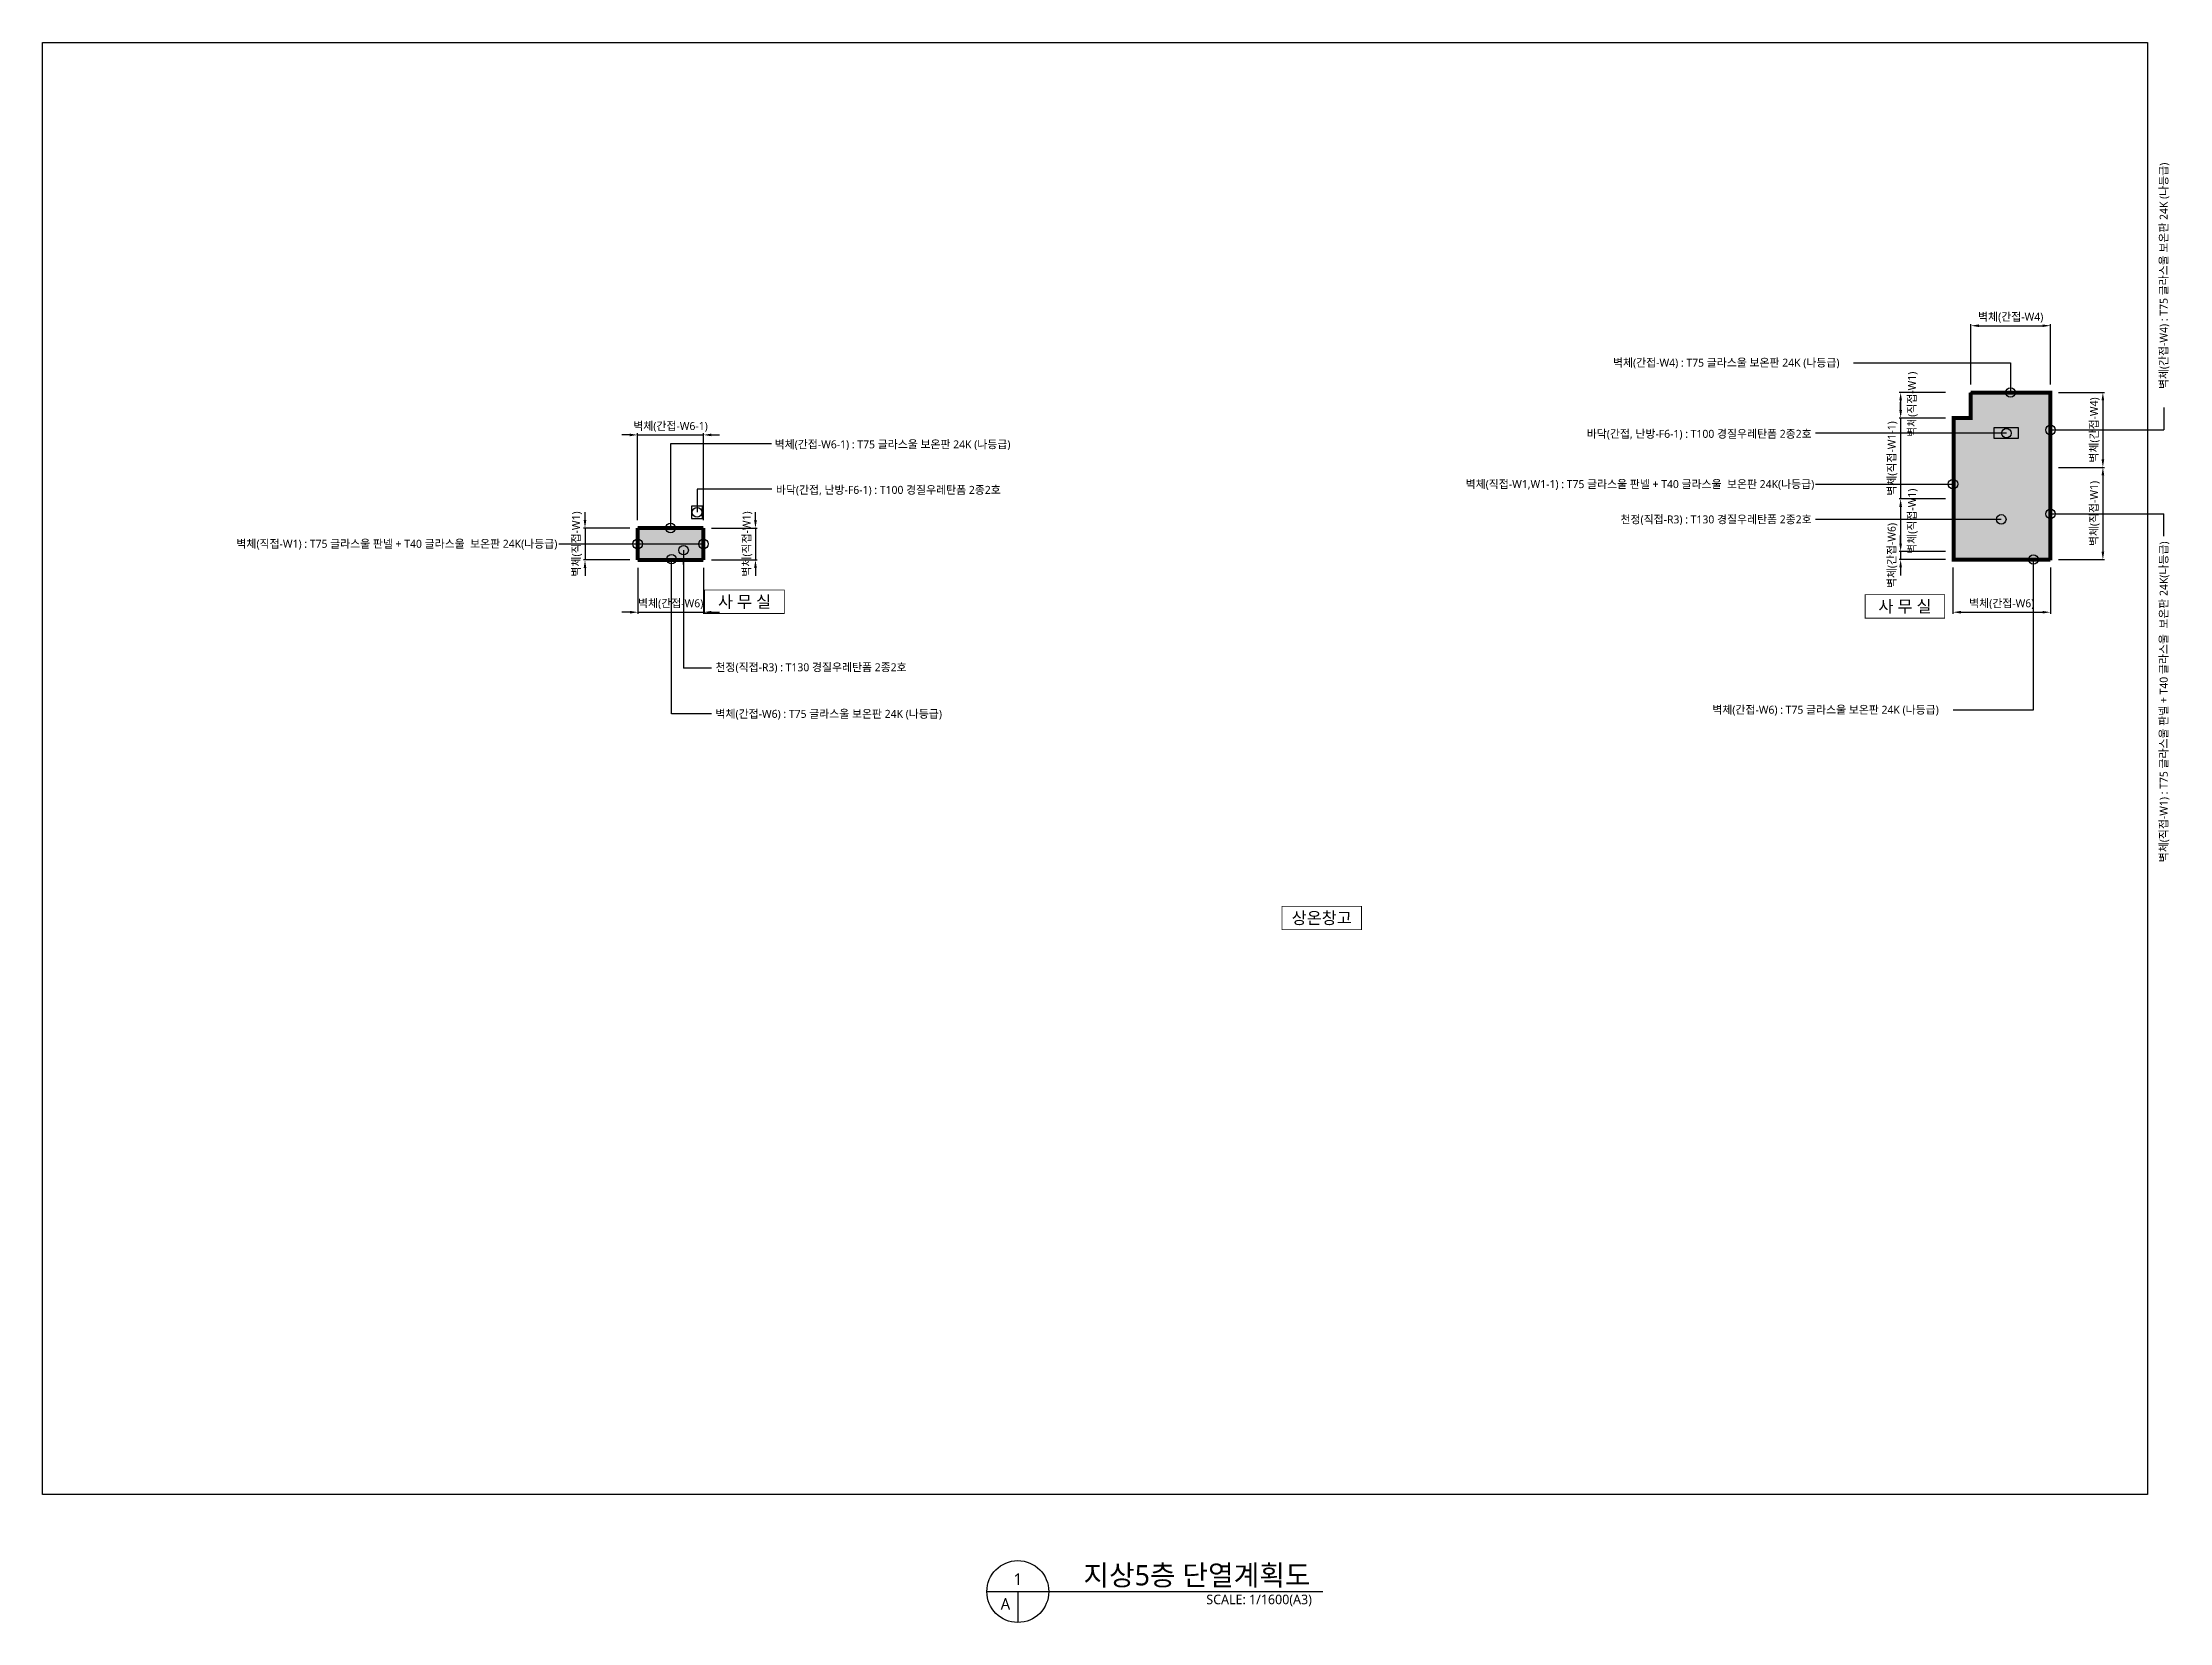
# Model space of a CAD drawing. Header units: millimetres. Extents: x -604407 to 1670407, y 506520 to 715041.
# Drawn here: x 1365993 to 1632680, y 516842 to 715041 of the extents above; entities that cross this region are included whole.
import ezdxf
from ezdxf.enums import TextEntityAlignment as Align

# ---------------------------------------------------------------- set-up
doc = ezdxf.new("R2010")
doc.units = ezdxf.units.MM
doc.header["$LTSCALE"] = 1000
doc.linetypes.add('HIDDEN2', pattern=[0.1875, 0.125, -0.0625])
doc.layers.get('DEFPOINTS').update_dxf_attribs({"color": 161})
for name, color, linetype in [('DIM', 7, 'Continuous'), ('NDIM', 7, 'Continuous'), ('SYM', 7, 'Continuous'), ('TEXT', 3, 'Continuous'), ('TEXT-주', 2, 'Continuous'), ('단멸바닥', 6, 'Continuous'), ('단열', 5, 'Continuous'), ('단열선', 4, 'Continuous')]:
    doc.layers.add(name, color=color, linetype=linetype)
doc.styles.add('TE', font='malgun_0.ttf')
doc.styles.add('나눔바른고딕', font='NanumBarunGothic.ttf')
doc.dimstyles.new('BA', dxfattribs={"dimscale": 500, "dimtxt": 3, "dimasz": 1, "dimexe": 1, "dimexo": 5, "dimgap": 0.9, "dimtad": 1, "dimdec": 0, "dimdsep": 46, "dimlunit": 6, "dimtxsty": 'TE', "dimblk": 'DDD', "dimcen": 2.5, "dimclrd": 256, "dimclre": 256, "dimclrt": 3, "dimazin": 2, "dimtfac": 1, "dimtdec": 0, "dimtix": 1, "dimtmove": 2, "dimatfit": 3, "dimldrblk": 'DDD', "dimfxl": 1, "dimtolj": 1, "dimtzin": 0, "dimarcsym": 2})

msp = doc.modelspace()

# ---------------------------------------------------------------- texts
at = {"layer": 'TEXT', "style": '나눔바른고딕'}
for s, p in [('벽체(간접-W4) : T75 글라스울 보온판 24K (나등급)', (1631958.4, 699967.8)), ('벽체(직접-W1) : T75 글라스울 판넬 + T40 글라스울  보온판 24K(나등급)', (1631958.4, 652454.4))]:
    msp.add_text(s, height=1000, rotation=90, dxfattribs=at).set_placement(p, align=Align.MIDDLE_RIGHT)
for s, p in [('벽체(간접-W4) : T75 글라스울 보온판 24K (나등급)', (1562908.6, 674877.4)), ('벽체(간접-W6-1) : T75 글라스울 보온판 24K (나등급)', (1457792.7, 664631.9)), ('바닥(간접, 난방-F6-1) : T100 경질우레탄폼 2종2호', (1457946.3, 658919.3)), ('천정(직접-R3) : T130 경질우레탄폼 2종2호', (1450370.1, 636668.5)), ('벽체(간접-W6) : T75 글라스울 보온판 24K (나등급)', (1450370.1, 630823.1)), ('벽체(간접-W6) : T75 글라스울 보온판 24K (나등급)', (1575359.9, 631339.2))]:
    msp.add_text(s, height=1000, dxfattribs=at).set_placement(p, align=Align.MIDDLE_LEFT)
for s, p in [('바닥(간접, 난방-F6-1) : T100 경질우레탄폼 2종2호', (1587815, 665951.1)), ('벽체(직접-W1,W1-1) : T75 글라스울 판넬 + T40 글라스울  보온판 24K(나등급)', (1588144.7, 659644.7)), ('천정(직접-R3) : T130 경질우레탄폼 2종2호', (1587815, 655217.5)), ('벽체(직접-W1) : T75 글라스울 판넬 + T40 글라스울  보온판 24K(나등급)', (1430544.4, 652158))]:
    msp.add_text(s, height=1000, dxfattribs=at).set_placement(p, align=Align.MIDDLE_RIGHT)
for s, p in [('1', (1488279.9, 522271.9)), ('A', (1486728.4, 519168.8))]:
    msp.add_text(s, height=1440, dxfattribs=at).set_placement(p, align=Align.MIDDLE)
msp.add_text('지상5층 단열계획도', height=2560, dxfattribs=at).set_placement((1496507, 521496.1))
msp.add_text('SCALE: 1/1600(A3)', height=1200, dxfattribs=at).set_placement((1525155.4, 520332.5), align=Align.TOP_RIGHT)
at = {"layer": 'TEXT-주', "style": '나눔바른고딕'}
for s, p in [('사 무 실', (1454010.8, 644892.1)), ('사 무 실', (1599512.8, 644306.2)), ('상온창고', (1526383.9, 605217.7))]:
    msp.add_text(s, height=1500, dxfattribs=at).set_placement(p, align=Align.MIDDLE_CENTER)

# ---------------------------------------------------------------- blocks, each defined once
blk = doc.blocks.new('*D74')
at = {"layer": 'DEFPOINTS', "color": 0, "ltscale": 0.4, "transparency": 16777216}
for p in [(1440611, 654135), (1434012, 650135), (1440611, 650135)]:
    blk.add_point(p, dxfattribs=at)
at = {"layer": 'NDIM', "lineweight": -2, "ltscale": 0.4, "transparency": 16777216}
for p, q in [((1434012, 655135), (1434012, 656135)), ((1439611, 654135), (1433812, 654135)), ((1434012, 654135), (1434012, 650135)), ((1439611, 650135), (1433812, 650135)), ((1434012, 649135), (1434012, 648135))]:
    blk.add_line(p, q, dxfattribs=at)
at = {"layer": 'NDIM', "ltscale": 0.4, "transparency": 16777216}
for points in [[(1433845, 655135), (1434178, 655135), (1434012, 654135)], [(1433845, 649135), (1434178, 649135), (1434012, 650135)]]:
    blk.add_solid(points, dxfattribs=at)
at = {"layer": 'NDIM', "color": 3, "ltscale": 0.4, "transparency": 16777216, "insert": (1433004, 652135), "char_height": 1000, "attachment_point": 5, "rotation": 90, "style": 'TE'}
blk.add_mtext('\\A1;벽체(직접-W1)', dxfattribs=at)
blk = doc.blocks.new('DDD')
at = {"layer": 'DIM', "color": 0}
for p, q in [((-1, 0), (1, 0)), ((0, -1), (0, 1))]:
    blk.add_line(p, q, dxfattribs=at)
for radius in [0.6, 0.3]:
    blk.add_circle((0, 0), radius, dxfattribs=at)
blk = doc.blocks.new('*D75')
at = {"layer": 'DEFPOINTS', "color": 0, "ltscale": 0.4, "transparency": 16777216}
for p in [(1448861, 654135), (1448861, 650135), (1455385, 650135)]:
    blk.add_point(p, dxfattribs=at)
at = {"layer": 'NDIM', "lineweight": -2, "ltscale": 0.4, "transparency": 16777216}
for p, q in [((1455385, 655135), (1455385, 656135)), ((1449861, 654135), (1455585, 654135)), ((1455385, 654135), (1455385, 650135)), ((1449861, 650135), (1455585, 650135)), ((1455385, 649135), (1455385, 648135))]:
    blk.add_line(p, q, dxfattribs=at)
at = {"layer": 'NDIM', "ltscale": 0.4, "transparency": 16777216}
for points in [[(1455218, 655135), (1455551, 655135), (1455385, 654135)], [(1455218, 649135), (1455551, 649135), (1455385, 650135)]]:
    blk.add_solid(points, dxfattribs=at)
at = {"layer": 'NDIM', "color": 3, "ltscale": 0.4, "transparency": 16777216, "insert": (1454377, 652135), "char_height": 1000, "attachment_point": 5, "rotation": 90, "style": 'TE'}
blk.add_mtext('\\A1;벽체(직접-W1)', dxfattribs=at)
blk = doc.blocks.new('*D76')
at = {"layer": 'DEFPOINTS', "color": 0, "ltscale": 0.4, "transparency": 16777216}
for p in [(1448861, 665816), (1440611, 654135), (1448861, 654135)]:
    blk.add_point(p, dxfattribs=at)
at = {"layer": 'NDIM', "lineweight": -2, "ltscale": 0.4, "transparency": 16777216}
for p, q in [((1439611, 665816), (1438611, 665816)), ((1440611, 655135), (1440611, 666016)), ((1440611, 665816), (1448861, 665816)), ((1448861, 655135), (1448861, 666016)), ((1449861, 665816), (1450861, 665816))]:
    blk.add_line(p, q, dxfattribs=at)
at = {"layer": 'NDIM', "ltscale": 0.4, "transparency": 16777216}
for points in [[(1439611, 665983), (1439611, 665649), (1440611, 665816)], [(1449861, 665983), (1449861, 665649), (1448861, 665816)]]:
    blk.add_solid(points, dxfattribs=at)
at = {"layer": 'NDIM', "color": 3, "ltscale": 0.4, "transparency": 16777216, "insert": (1444736, 666824), "char_height": 1000, "attachment_point": 5, "style": 'TE'}
blk.add_mtext('\\A1;벽체(간접-W6-1)', dxfattribs=at)
blk = doc.blocks.new('*D77')
at = {"layer": 'DEFPOINTS', "color": 0, "ltscale": 0.4, "transparency": 16777216}
for p in [(1440648, 650135), (1448861, 650135), (1448861, 643574)]:
    blk.add_point(p, dxfattribs=at)
at = {"layer": 'NDIM', "lineweight": -2, "ltscale": 0.4, "transparency": 16777216}
for p, q in [((1440648, 649135), (1440648, 643374)), ((1448861, 649135), (1448861, 643374)), ((1439648, 643574), (1438648, 643574)), ((1440648, 643574), (1448861, 643574)), ((1449861, 643574), (1450861, 643574))]:
    blk.add_line(p, q, dxfattribs=at)
at = {"layer": 'NDIM', "ltscale": 0.4, "transparency": 16777216}
for points in [[(1439648, 643741), (1439648, 643407), (1440648, 643574)], [(1449861, 643741), (1449861, 643407), (1448861, 643574)]]:
    blk.add_solid(points, dxfattribs=at)
at = {"layer": 'NDIM', "color": 3, "ltscale": 0.4, "transparency": 16777216, "insert": (1444754, 644582), "char_height": 1000, "attachment_point": 5, "style": 'TE'}
blk.add_mtext('\\A1;벽체(간접-W6)', dxfattribs=at)
blk = doc.blocks.new('*D78')
at = {"layer": 'DEFPOINTS', "color": 0, "ltscale": 0.4, "transparency": 16777216}
for p in [(1617761, 679515), (1607786, 671135), (1617761, 671135)]:
    blk.add_point(p, dxfattribs=at)
at = {"layer": 'NDIM', "lineweight": -2, "ltscale": 0.4, "transparency": 16777216}
for p, q in [((1607786, 672135), (1607786, 679715)), ((1608786, 679515), (1616761, 679515)), ((1617761, 672135), (1617761, 679715))]:
    blk.add_line(p, q, dxfattribs=at)
at = {"layer": 'NDIM', "ltscale": 0.4, "transparency": 16777216}
for points in [[(1608786, 679681), (1608786, 679348), (1607786, 679515)], [(1616761, 679681), (1616761, 679348), (1617761, 679515)]]:
    blk.add_solid(points, dxfattribs=at)
at = {"layer": 'NDIM', "color": 3, "ltscale": 0.4, "transparency": 16777216, "insert": (1612773, 680522), "char_height": 1000, "attachment_point": 5, "style": 'TE'}
blk.add_mtext('\\A1;벽체(간접-W4)', dxfattribs=at)
blk = doc.blocks.new('*D79')
at = {"layer": 'DEFPOINTS', "color": 0, "ltscale": 0.4, "transparency": 16777216}
for p in [(1617761, 661735), (1617761, 650185), (1624332, 650185)]:
    blk.add_point(p, dxfattribs=at)
at = {"layer": 'NDIM', "lineweight": -2, "ltscale": 0.4, "transparency": 16777216}
for p, q in [((1618761, 661735), (1624532, 661735)), ((1624332, 660735), (1624332, 651185)), ((1618761, 650185), (1624532, 650185))]:
    blk.add_line(p, q, dxfattribs=at)
at = {"layer": 'NDIM', "ltscale": 0.4, "transparency": 16777216}
for points in [[(1624165, 660735), (1624499, 660735), (1624332, 661735)], [(1624165, 651185), (1624499, 651185), (1624332, 650185)]]:
    blk.add_solid(points, dxfattribs=at)
at = {"layer": 'NDIM', "color": 3, "ltscale": 0.4, "transparency": 16777216, "insert": (1623325, 655960), "char_height": 1000, "attachment_point": 5, "rotation": 90, "style": 'TE'}
blk.add_mtext('\\A1;벽체(직접-W1)', dxfattribs=at)
blk = doc.blocks.new('*D80')
at = {"layer": 'DEFPOINTS', "color": 0, "ltscale": 0.4, "transparency": 16777216}
for p in [(1617761, 671135), (1617761, 661735), (1624332, 661735)]:
    blk.add_point(p, dxfattribs=at)
at = {"layer": 'NDIM', "lineweight": -2, "ltscale": 0.4, "transparency": 16777216}
for p, q in [((1618761, 671135), (1624532, 671135)), ((1624332, 670135), (1624332, 662735)), ((1618761, 661735), (1624532, 661735))]:
    blk.add_line(p, q, dxfattribs=at)
at = {"layer": 'NDIM', "ltscale": 0.4, "transparency": 16777216}
for points in [[(1624165, 670135), (1624499, 670135), (1624332, 671135)], [(1624165, 662735), (1624499, 662735), (1624332, 661735)]]:
    blk.add_solid(points, dxfattribs=at)
at = {"layer": 'NDIM', "color": 3, "ltscale": 0.4, "transparency": 16777216, "insert": (1623325, 666435), "char_height": 1000, "attachment_point": 5, "rotation": 90, "style": 'TE'}
blk.add_mtext('\\A1;벽체(간접-W4)', dxfattribs=at)
blk = doc.blocks.new('*D81')
at = {"layer": 'DEFPOINTS', "color": 0, "ltscale": 0.4, "transparency": 16777216}
for p in [(1605611, 651185), (1598974, 650185), (1605611, 650185)]:
    blk.add_point(p, dxfattribs=at)
at = {"layer": 'NDIM', "lineweight": -2, "ltscale": 0.4, "transparency": 16777216}
for p, q in [((1604611, 651185), (1598774, 651185)), ((1598974, 652185), (1598974, 653185)), ((1598974, 651185), (1598974, 650185)), ((1604611, 650185), (1598774, 650185)), ((1598974, 649185), (1598974, 648185))]:
    blk.add_line(p, q, dxfattribs=at)
at = {"layer": 'NDIM', "ltscale": 0.4, "transparency": 16777216}
for points in [[(1598808, 652185), (1599141, 652185), (1598974, 651185)], [(1598808, 649185), (1599141, 649185), (1598974, 650185)]]:
    blk.add_solid(points, dxfattribs=at)
at = {"layer": 'NDIM', "color": 3, "ltscale": 0.4, "transparency": 16777216, "insert": (1597967, 650685), "char_height": 1000, "attachment_point": 5, "rotation": 90, "style": 'TE'}
blk.add_mtext('\\A1;벽체(간접-W6)', dxfattribs=at)
blk = doc.blocks.new('*D82')
at = {"layer": 'DEFPOINTS', "color": 0, "ltscale": 0.4, "transparency": 16777216}
for p in [(1605611, 657790), (1598974, 651185), (1605611, 651185)]:
    blk.add_point(p, dxfattribs=at)
at = {"layer": 'NDIM', "lineweight": -2, "ltscale": 0.4, "transparency": 16777216}
for p, q in [((1604611, 657790), (1598774, 657790)), ((1598974, 656790), (1598974, 652185)), ((1604611, 651185), (1598774, 651185))]:
    blk.add_line(p, q, dxfattribs=at)
at = {"layer": 'NDIM', "ltscale": 0.4, "transparency": 16777216}
for points in [[(1598808, 656790), (1599141, 656790), (1598974, 657790)], [(1598808, 652185), (1599141, 652185), (1598974, 651185)]]:
    blk.add_solid(points, dxfattribs=at)
at = {"layer": 'NDIM', "color": 3, "ltscale": 0.4, "transparency": 16777216, "insert": (1600494, 654988), "char_height": 1000, "attachment_point": 5, "rotation": 90, "style": 'TE'}
blk.add_mtext('\\A1;벽체(직접-W1)', dxfattribs=at)
blk = doc.blocks.new('*D83')
at = {"layer": 'DEFPOINTS', "color": 0, "ltscale": 0.4, "transparency": 16777216}
for p in [(1605611, 667935), (1598974, 657790), (1605611, 657790)]:
    blk.add_point(p, dxfattribs=at)
at = {"layer": 'NDIM', "lineweight": -2, "ltscale": 0.4, "transparency": 16777216}
for p, q in [((1598974, 668935), (1598974, 669935)), ((1604611, 667935), (1598774, 667935)), ((1598974, 667935), (1598974, 657790)), ((1604611, 657790), (1598774, 657790)), ((1598974, 656790), (1598974, 655790))]:
    blk.add_line(p, q, dxfattribs=at)
at = {"layer": 'NDIM', "ltscale": 0.4, "transparency": 16777216}
for points in [[(1598808, 668935), (1599141, 668935), (1598974, 667935)], [(1598808, 656790), (1599141, 656790), (1598974, 657790)]]:
    blk.add_solid(points, dxfattribs=at)
at = {"layer": 'NDIM', "color": 3, "ltscale": 0.4, "transparency": 16777216, "insert": (1597967, 662863), "char_height": 1000, "attachment_point": 5, "rotation": 90, "style": 'TE'}
blk.add_mtext('\\A1;벽체(직접-W1-1)', dxfattribs=at)
blk = doc.blocks.new('*D84')
at = {"layer": 'DEFPOINTS', "color": 0, "ltscale": 0.4, "transparency": 16777216}
for p in [(1605611, 671135), (1598974, 667935), (1605611, 667935)]:
    blk.add_point(p, dxfattribs=at)
at = {"layer": 'NDIM', "lineweight": -2, "ltscale": 0.4, "transparency": 16777216}
for p, q in [((1604611, 671135), (1598774, 671135)), ((1598974, 670135), (1598974, 668935)), ((1604611, 667935), (1598774, 667935))]:
    blk.add_line(p, q, dxfattribs=at)
at = {"layer": 'NDIM', "ltscale": 0.4, "transparency": 16777216}
for points in [[(1598808, 670135), (1599141, 670135), (1598974, 671135)], [(1598808, 668935), (1599141, 668935), (1598974, 667935)]]:
    blk.add_solid(points, dxfattribs=at)
at = {"layer": 'NDIM', "color": 3, "ltscale": 0.4, "transparency": 16777216, "insert": (1600494, 669662), "char_height": 1000, "attachment_point": 5, "rotation": 90, "style": 'TE'}
blk.add_mtext('\\A1;벽체(직접-W1)', dxfattribs=at)
blk = doc.blocks.new('*D85')
at = {"layer": 'DEFPOINTS', "color": 0, "ltscale": 0.4, "transparency": 16777216}
for p in [(1605536, 650185), (1617761, 650185), (1617761, 643574)]:
    blk.add_point(p, dxfattribs=at)
at = {"layer": 'NDIM', "lineweight": -2, "ltscale": 0.4, "transparency": 16777216}
for p, q in [((1605536, 649185), (1605536, 643374)), ((1617761, 649185), (1617761, 643374)), ((1606536, 643574), (1616761, 643574))]:
    blk.add_line(p, q, dxfattribs=at)
at = {"layer": 'NDIM', "ltscale": 0.4, "transparency": 16777216}
for points in [[(1606536, 643741), (1606536, 643407), (1605536, 643574)], [(1616761, 643741), (1616761, 643407), (1617761, 643574)]]:
    blk.add_solid(points, dxfattribs=at)
at = {"layer": 'NDIM', "color": 3, "ltscale": 0.4, "transparency": 16777216, "insert": (1611648, 644582), "char_height": 1000, "attachment_point": 5, "style": 'TE'}
blk.add_mtext('\\A1;벽체(간접-W6)', dxfattribs=at)

# ---------------------------------------------------------------- dimensions: what is measured, and where the dimension line sits
at = {"layer": 'NDIM', "ltscale": 0.4}
for base, p1, p2, text, picture, middle in [((1617760.7, 679514.5), (1607785.7, 671135.5), (1617760.7, 671135.5), '벽체(간접-W4)', '*D78', (1612773.2, 680522)), ((1448860.7, 665816.1), (1440610.7, 654135.5), (1448860.7, 654135.5), '벽체(간접-W6-1)', '*D76', (1444735.7, 666823.6)), ((1448860.7, 643574.1), (1440648.2, 650135.5), (1448860.7, 650135.5), '벽체(간접-W6)', '*D77', (1444754.4, 644581.7)), ((1617760.7, 643574.1), (1605535.7, 650185.5), (1617760.7, 650185.5), '벽체(간접-W6)', '*D85', (1611648.2, 644581.7))]:
    dim = msp.add_linear_dim(base=base, p1=p1, p2=p2, text=text, dimstyle='BA', override={"dimscale": 200, "dimtxt": 5, "dimasz": 5, "dimgap": 1.5, "dimsah": 1}, dxfattribs=at)
    dim.commit()
    dim.dimension.update_dxf_attribs({"geometry": picture, "text_midpoint": middle})
for base, p1, p2, picture, middle in [((1598974.3, 667935.5), (1605610.7, 671135.5), (1605610.7, 667935.5), '*D84', (1600494, 669662)), ((1598974.3, 651185.5), (1605610.7, 657790.5), (1605610.7, 651185.5), '*D82', (1600494, 654988))]:
    dim = msp.add_linear_dim(base=base, p1=p1, p2=p2, angle=270, text='벽체(직접-W1)', dimstyle='BA', override={"dimscale": 200, "dimtxt": 5, "dimasz": 5, "dimgap": 1.5, "dimsah": 1}, dxfattribs=at)
    dim.commit()
    dim.dimension.update_dxf_attribs({"geometry": picture, "text_midpoint": middle, "dimtype": 160})
for base, p1, p2, text, picture, middle in [((1598974.3, 657790.5), (1605610.7, 667935.5), (1605610.7, 657790.5), '벽체(직접-W1-1)', '*D83', (1597966.8, 662863)), ((1624332.1, 661735.5), (1617760.7, 671135.5), (1617760.7, 661735.5), '벽체(간접-W4)', '*D80', (1623324.5, 666435.5)), ((1624332.1, 650185.5), (1617760.7, 661735.5), (1617760.7, 650185.5), '벽체(직접-W1)', '*D79', (1623324.5, 655960.5)), ((1434011.8, 650135.5), (1440610.7, 654135.5), (1440610.7, 650135.5), '벽체(직접-W1)', '*D74', (1433004.3, 652135.5)), ((1455384.5, 650135.5), (1448860.7, 654135.5), (1448860.7, 650135.5), '벽체(직접-W1)', '*D75', (1454377, 652135.5)), ((1598974.3, 650185.5), (1605610.7, 651185.5), (1605610.7, 650185.5), '벽체(간접-W6)', '*D81', (1597966.8, 650685.5))]:
    dim = msp.add_linear_dim(base=base, p1=p1, p2=p2, angle=270, text=text, dimstyle='BA', override={"dimscale": 200, "dimtxt": 5, "dimasz": 5, "dimgap": 1.5, "dimsah": 1}, dxfattribs=at)
    dim.commit()
    dim.dimension.update_dxf_attribs({"geometry": picture, "text_midpoint": middle})

# ---------------------------------------------------------------- hatches: boundary and pattern name
at = {"layer": '단열'}
h = msp.add_hatch(dxfattribs=at)
h.set_pattern_fill('ZIGZAG', color=256, scale=250, style=0)
h.set_pattern_definition([(0, (0, 0), (793.75, 793.75), [793.75, -793.75]), (90, (793.75, 0), (-793.75, 793.75), [793.75, -793.75])])
h.paths.add_polyline_path([(1440610.7, 654135.5), (1448860.7, 654135.5), (1448860.7, 650135.5), (1440610.7, 650135.5)])
h.paths.add_polyline_path([(1607735.7, 671135.5), (1617760.7, 671135.5), (1617760.7, 650135.5), (1605610.7, 650135.5), (1605610.7, 667935.5), (1607735.7, 667935.5)])

# ---------------------------------------------------------------- linework, layer by layer
msp.add_line((1611587.3, 655217.5), (1588315, 655217.5))
for points in [[(1593068.9, 674877.4), (1612748.2, 674877.4), (1612748.2, 671135.5)], [(1457385.1, 664716.5), (1444735.7, 664716.5), (1444735.7, 654135.5)], [(1457444.9, 658995.5), (1448060.7, 658995.5), (1448060.7, 656110.5)], [(1446370.1, 651358.1), (1446370.1, 636547.8)], [(1446370.1, 649542.1), (1446370.1, 650085.5)], [(1605578.8, 631341.3), (1615623.2, 631341.3), (1615623.2, 650185.5)], [(1449870.1, 636547.8), (1446370.1, 636547.8)]]:
    msp.add_lwpolyline(points)
at = {"layer": 'DEFPOINTS'}
msp.add_lwpolyline([(1365993, 715040.9), (1629920.6, 715040.9), (1629920.6, 532898), (1365993, 532898)], close=True, dxfattribs=at)
at = {"layer": 'SYM'}
for p, q in [((1631958.4, 669247), (1631958.4, 666435.5)), ((1612236.3, 666036.1), (1588315, 666036.1)), ((1617760.7, 666435.5), (1631958.4, 666435.5)), ((1588315, 659644.7), (1605535.7, 659644.7)), ((1617760.7, 655910.5), (1631958.4, 655910.5)), ((1631958.4, 653098.9), (1631958.4, 655910.5)), ((1430746.8, 652135.5), (1448860.7, 652135.5)), ((1484401.2, 520720.4), (1526512.4, 520720.4)), ((1488279.9, 520720.4), (1488279.9, 516841.6))]:
    msp.add_line(p, q, dxfattribs=at)
msp.add_lwpolyline([(1449870.1, 630823.1), (1444860.7, 630823.1), (1444860.7, 650235.5)], dxfattribs=at)
for centre, radius in [((1612748.2, 671135.5), 600), ((1617760.7, 666435.5), 600), ((1612236.3, 666036.1), 600), ((1605535.7, 659644.7), 600), ((1448060.7, 656110.5), 600), ((1617760.7, 655910.5), 600), ((1444735.7, 654135.5), 600), ((1611587.3, 655217.5), 600), ((1440610.7, 652135.5), 600), ((1444860.7, 650235.5), 600), ((1446370.1, 651358.1), 600), ((1448860.7, 652135.5), 600), ((1615623.2, 650185.5), 600), ((1488279.9, 520720.4), 3878.8)]:
    msp.add_circle(centre, radius, dxfattribs=at)
at = {"layer": 'TEXT-주', "const_width": 93.8}
for points in [[(1449018.6, 643415.5), (1459003, 643415.5), (1459003, 646368.7), (1449018.6, 646368.7)], [(1594520.6, 642829.7), (1604505, 642829.7), (1604505, 645782.8), (1594520.6, 645782.8)], [(1521391.7, 603741.1), (1531376.1, 603741.1), (1531376.1, 606694.2), (1521391.7, 606694.2)]]:
    msp.add_lwpolyline(points, close=True, dxfattribs=at)
at = {"layer": '단멸바닥'}
for points in [[(1613760.7, 666690.5), (1610660.7, 666690.5), (1610660.7, 665415.5), (1613760.7, 665415.5)], [(1447360.7, 655335.5), (1448760.7, 655335.5), (1448760.7, 656885.5), (1447360.7, 656885.5)]]:
    msp.add_lwpolyline(points, close=True, dxfattribs=at)
at = {"layer": '단열'}
for points in [[(1607735.7, 671135.5), (1617760.7, 671135.5), (1617760.7, 650135.5), (1605610.7, 650135.5), (1605610.7, 667935.5), (1607735.7, 667935.5)], [(1440610.7, 654135.5), (1448860.7, 654135.5), (1448860.7, 650135.5), (1440610.7, 650135.5)]]:
    msp.add_lwpolyline(points, close=True, dxfattribs=at)
at = {"layer": '단열선', "ltscale": 7, "const_width": 500}
for points in [[(1605610.7, 651185.5), (1605610.7, 667935.5), (1607735.7, 667935.5), (1607735.7, 671135.5)], [(1617760.7, 661735.5), (1617760.7, 650085.5)], [(1440610.7, 654135.5), (1440610.7, 650135.5)], [(1448860.7, 650135.5), (1448860.7, 654135.5)]]:
    msp.add_lwpolyline(points, dxfattribs=at)
at = {"layer": '단열선', "linetype": 'HIDDEN2', "ltscale": 10, "const_width": 500}
for points in [[(1607735.7, 671135.5), (1617760.7, 671135.5), (1617760.7, 661735.5)], [(1448860.7, 654135.5), (1440610.7, 654135.5)], [(1617760.7, 650185.5), (1605610.7, 650185.5), (1605610.7, 651185.5)], [(1440610.7, 650135.5), (1448860.7, 650135.5)]]:
    msp.add_lwpolyline(points, dxfattribs=at)
at = {"layer": '단열선', "const_width": 960}
msp.add_lwpolyline([(1607885.7, 667785.5), (1607879.4, 667785.5)], dxfattribs=at)

msp.set_redraw_order([(e.dxf.handle, doc.entitydb.next_handle()) for e in msp.query("TEXT MTEXT ATTDEF DIMENSION ARC_DIMENSION")])  # texts and dimensions are drawn at this point

doc.saveas('drawing.dxf')
